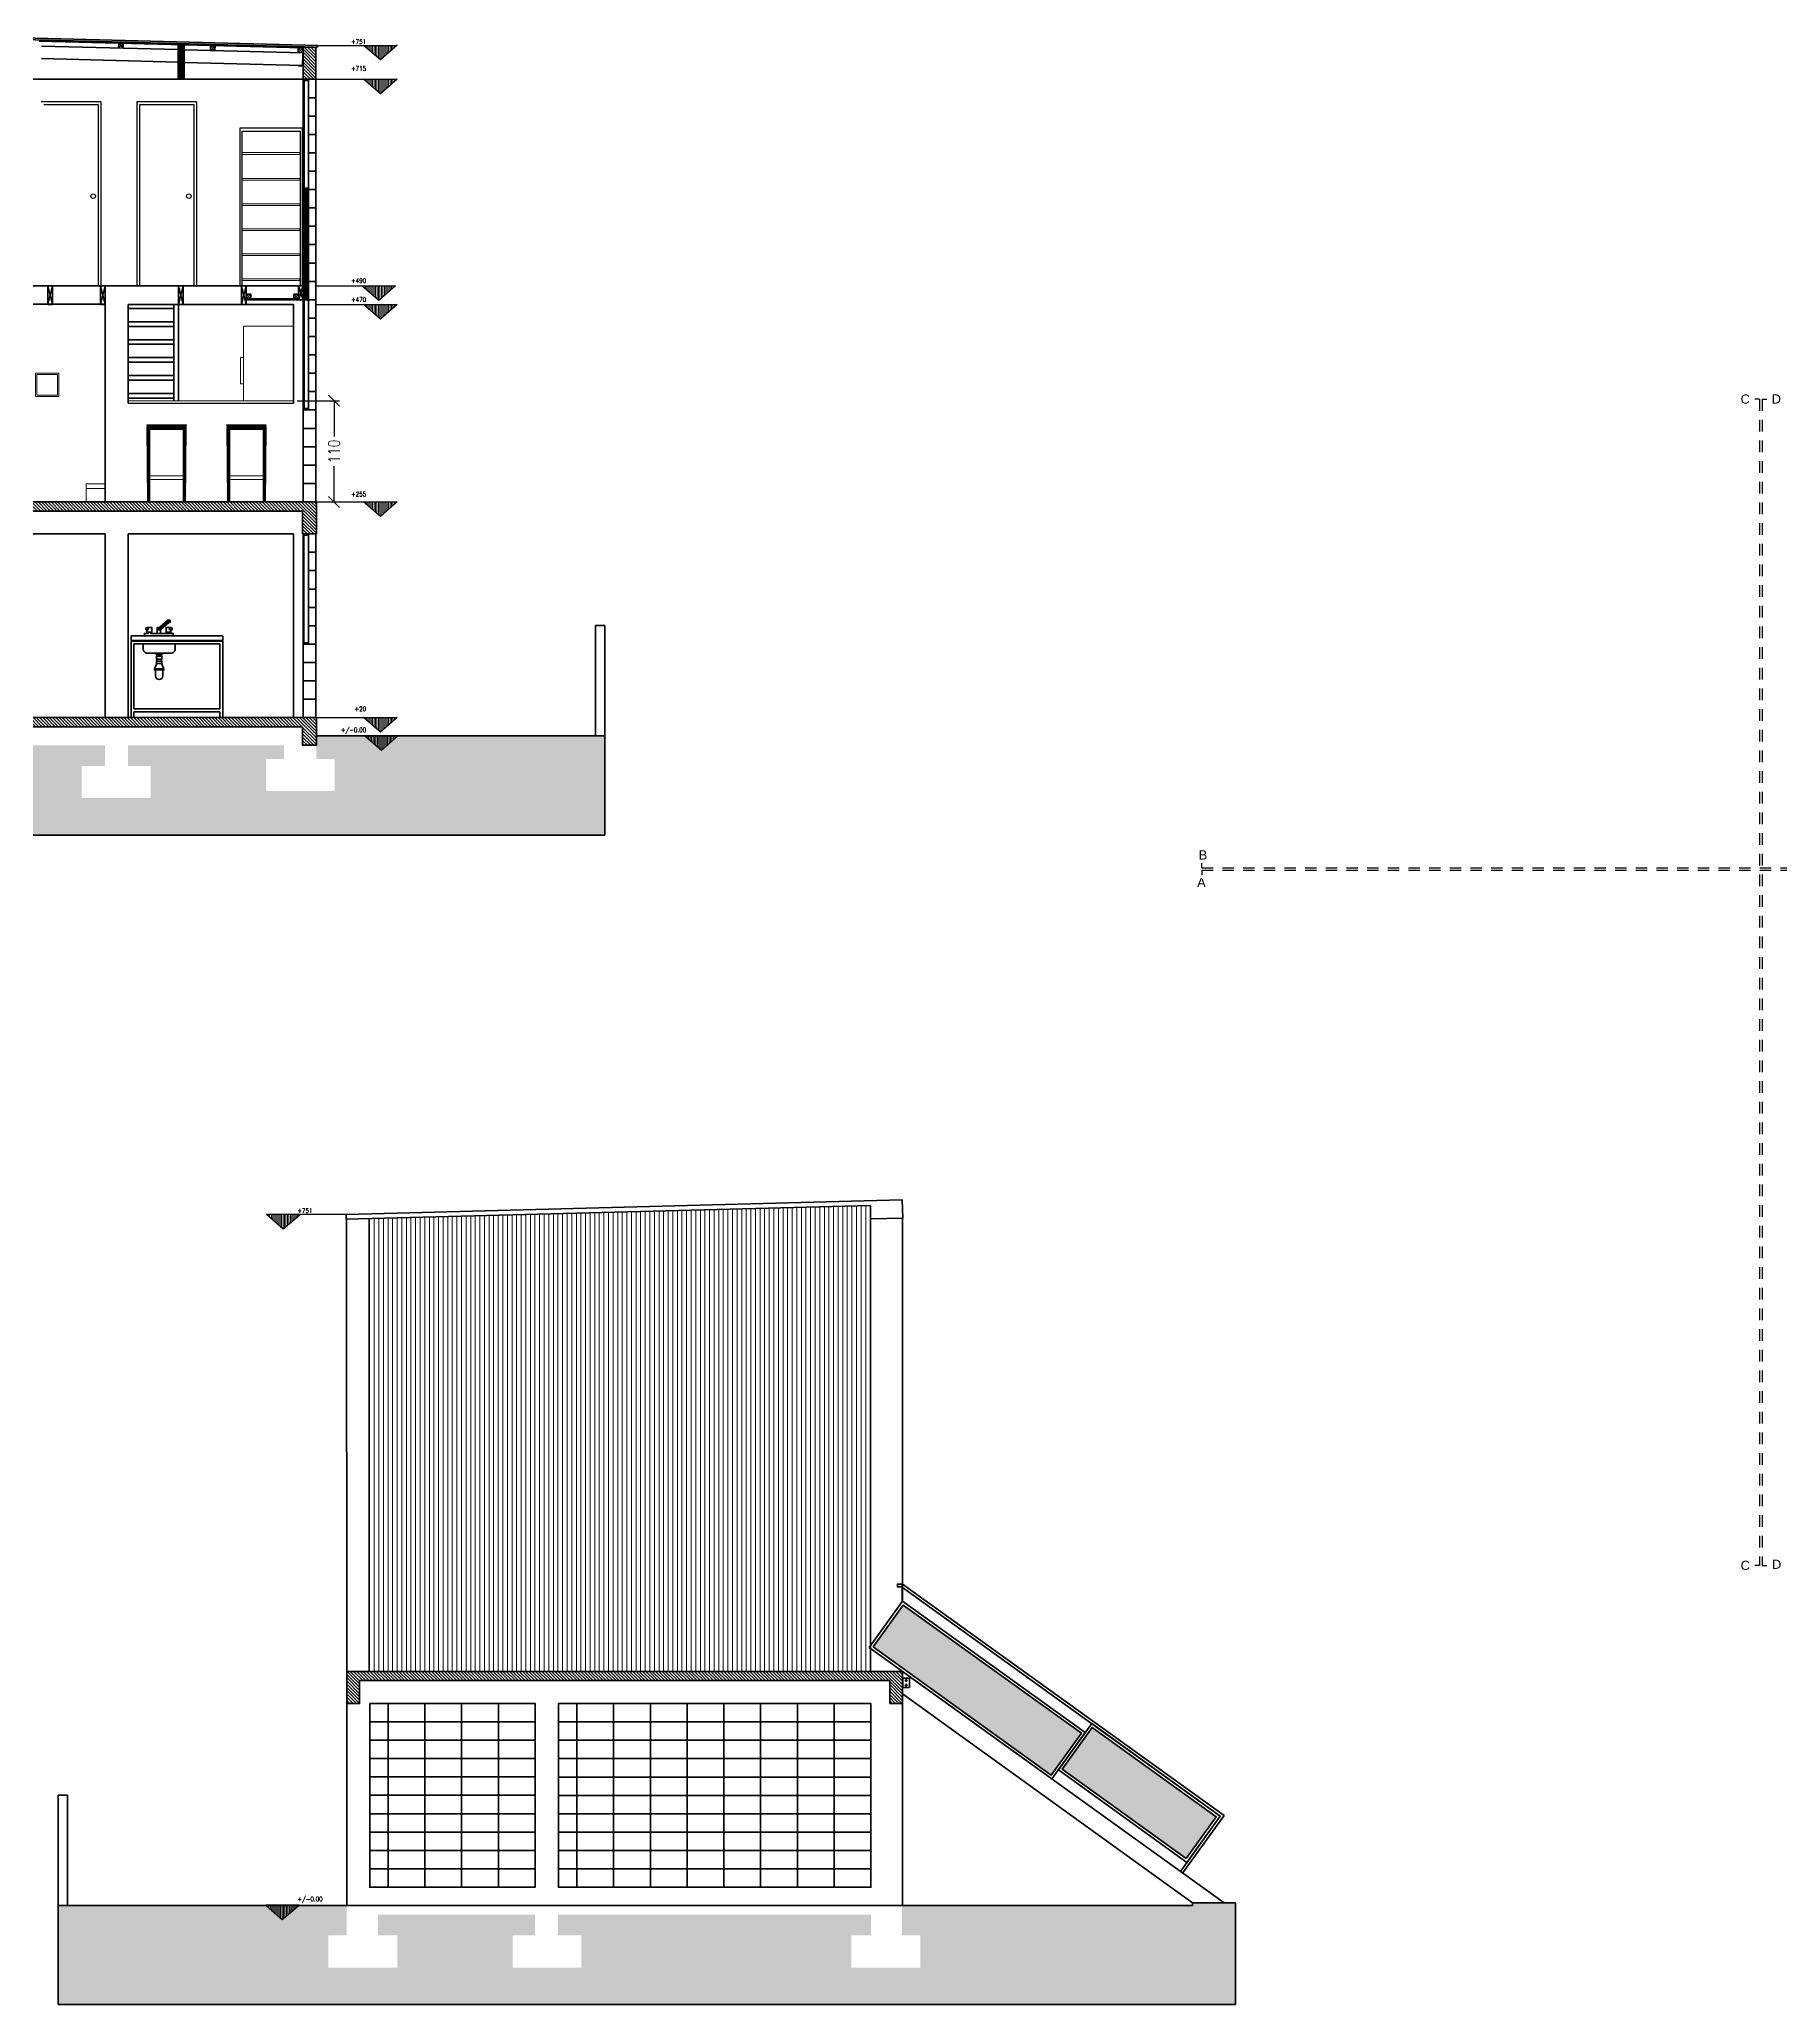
# Model space of a CAD drawing. Header units: metres. Extents: x -63 to 10476, y -9 to 13.
# Drawn here: x -15.01 to 3.94, y -8.91 to 12.48 of the extents above; entities that cross this region are included whole.
import ezdxf

# ---------------------------------------------------------------- set-up
doc = ezdxf.new("R2010")
doc.units = ezdxf.units.M
doc.header["$LTSCALE"] = 5
doc.header["$MEASUREMENT"] = 0
doc.linetypes.add('HIDDEN', pattern=[0.375, 0.25, -0.125])
doc.layers.get('0').update_dxf_attribs({"color": 253})
for name, color, linetype, lineweight in [('A-ANNO-NOTE', 7, 'Continuous', 35), ('A-DOOR-FULL', 181, 'Continuous', 25), ('A-ELEV-MBE1', 7, 'Continuous', 35), ('A-ELEV-PATT', 255, 'Continuous', 18), ('A-FURN', 253, 'Continuous', 18), ('A-SECT-MCUT', 7, 'Continuous', 35), ('A-SECT-PATT', 8, 'Continuous', 18)]:
    doc.layers.add(name, color=color, linetype=linetype, lineweight=lineweight)
for name, color, linetype in [('IKE120036-t1', 253, 'Continuous'), ('quote', 3, 'Continuous'), ('sezioni', 1, 'Continuous')]:
    doc.layers.add(name, color=color, linetype=linetype)
doc.styles.add('E-ROMANS', font='romans.shx', dxfattribs={"width": 0.8})
doc.styles.get("Standard").update_dxf_attribs({"font": 'arial.ttf'})
doc.dimstyles.new('E-0100_TICK_12', dxfattribs={"dimscale": 0.001, "dimtxt": 125, "dimasz": 120, "dimexe": 60, "dimexo": 40, "dimgap": 30, "dimtad": 0, "dimzin": 0, "dimdsep": 46, "dimtxsty": 'E-ROMANS', "dimblk": 'OBLIQUE', "dimcen": 60, "dimclrd": 256, "dimclre": 256, "dimclrt": 256, "dimadec": 0, "dimazin": 0, "dimtfac": 1, "dimtmove": 1, "dimatfit": 3, "dimldrblk": 'OPEN90', "dimfxl": 1, "dimtfill": 1, "dimtolj": 1, "dimtzin": 0, "dimlwd": -1, "dimarcsym": 0})
pattern_1 = [(135, (0, -3e-15), (-0.007857724, -0.007857724), [])]
pattern_2 = [(135, (-32.031474, 1.858333), (-0.01767767, -0.01767767), [])]

# ---------------------------------------------------------------- blocks, each defined once
blk = doc.blocks.new('族几何图形组合_3698-Front')
at = {"layer": 'IKE120036-t1'}
for p, q in [((400, 2020), (-400, 2020)), ((-400, 2020), (-400, 0)), ((400, 0), (400, 2020)), ((-371, 1980), (371, 1980)), ((-371, 0), (-371, 1980)), ((371, 1980), (371, 0)), ((-400, 0), (-371, 0)), ((371, 0), (400, 0))]:
    blk.add_line(p, q, dxfattribs=at)
blk = doc.blocks.new('_Oblique')
at = {"color": 0, "linetype": 'ByBlock', "lineweight": -2}
blk.add_line((-0.5, -0.5), (0.5, 0.5), dxfattribs=at)
blk = doc.blocks.new('*D279')
at = {"layer": 'quote', "lineweight": -2, "transparency": 16777216}
for p, q in [((-12.209, 8.547), (-11.746, 8.547)), ((-12.209, 7.447), (-11.746, 7.447))]:
    blk.add_line(p, q, dxfattribs=at)
at = {"layer": 'quote', "transparency": 16777216}
for p, q in [((-11.806, 8.547), (-11.806, 8.149)), ((-11.806, 7.447), (-11.806, 7.846))]:
    blk.add_line(p, q, dxfattribs=at)
at = {"layer": 'quote', "transparency": 16777216, "xscale": 0.12, "yscale": 0.12, "zscale": 0.12}
for p, rotation in [((-11.806, 8.547), 90), ((-11.806, 7.447), 270)]:
    blk.add_blockref('_Oblique', p, dxfattribs=dict(at, rotation=rotation))
at = {"layer": 'quote', "transparency": 16777216, "insert": (-11.806, 7.997), "char_height": 0.125, "attachment_point": 5, "rotation": 90, "style": 'E-ROMANS', "bg_fill": 3, "box_fill_scale": 1.25, "bg_fill_color": 256, "bg_fill_true_color": 13158600, "bg_fill_transparency": 0}
blk.add_mtext('\\A1;110', dxfattribs=at)
blk = doc.blocks.new('_Open90')
at = {"color": 0, "linetype": 'ByBlock', "lineweight": -2}
for p, q in [((0, 0), (-1, 0)), ((-0.5, 0.5), (0, 0)), ((0, 0), (-0.5, -0.5))]:
    blk.add_line(p, q, dxfattribs=at)

msp = doc.modelspace()

# ---------------------------------------------------------------- hatches: boundary and pattern name
at = {"layer": 'A-ELEV-PATT'}
h = msp.add_hatch(dxfattribs=at)
h.set_pattern_fill('ANSI31', color=256, scale=0.005, angle=225, style=0)
h.set_pattern_definition([(270, (191.813032, -119.407307), (0.015875, -4e-17), [])])
h.paths.add_polyline_path([(-11.119, 12.416), (-11.303, 12.258), (-11.487, 12.416)])
h = msp.add_hatch(dxfattribs=at)
h.set_pattern_fill('ANSI31', color=256, scale=0.005, angle=225, style=0)
h.set_pattern_definition([(270, (191.813032, -119.77562), (0.015875, -4e-17), [])])
h.paths.add_polyline_path([(-11.119, 12.048), (-11.303, 11.889), (-11.487, 12.048)])
h = msp.add_hatch(dxfattribs=at)
h.set_pattern_fill('ANSI31', color=256, scale=0.005, angle=225, style=0)
h.set_pattern_definition([(270, (191.830124, -122.02636), (0.015875, -4e-17), [])])
h.paths.add_polyline_path([(-11.136, 9.797), (-11.32, 9.639), (-11.504, 9.797)])
h = msp.add_hatch(dxfattribs=at)
h.set_pattern_fill('ANSI31', color=256, scale=0.005, angle=225, style=0)
h.set_pattern_definition([(270, (191.813032, -122.22933), (0.015875, -4e-17), [])])
h.paths.add_polyline_path([(-11.119, 9.594), (-11.303, 9.436), (-11.487, 9.594)])
h = msp.add_hatch(dxfattribs=at)
h.set_pattern_fill('ANSI31', color=256, scale=0.005, angle=225, style=0)
h.set_pattern_definition([(270, (191.813032, -124.376377), (0.015875, -4e-17), [])])
h.paths.add_polyline_path([(-11.119, 7.447), (-11.303, 7.289), (-11.487, 7.447)])
h = msp.add_hatch(dxfattribs=at)
h.set_pattern_fill('ANSI31', color=256, scale=0.005, angle=225, style=0)
h.set_pattern_definition([(270, (191.813032, -126.725192), (0.015875, -4e-17), [])])
h.paths.add_polyline_path([(-11.119, 5.098), (-11.303, 4.94), (-11.487, 5.098)])
h = msp.add_hatch(dxfattribs=at)
h.set_pattern_fill('ANSI31', color=256, scale=0.005, angle=225, style=0)
h.set_pattern_definition([(270, (191.80208, -126.925708), (0.015875, -4e-17), [])])
h.paths.add_polyline_path([(-11.108, 4.898), (-11.292, 4.739), (-11.476, 4.898)])
h = msp.add_hatch(dxfattribs=at)
h.set_pattern_fill('ANSI31', color=256, scale=0.005, angle=225, style=0)
h.set_pattern_definition([(270, (192.124461, -132.133747), (0.015875, -4e-17), [])])
h.paths.add_polyline_path([(-12.543, -0.31), (-12.359, -0.469), (-12.175, -0.31)])
h = msp.add_hatch(dxfattribs=at)
h.set_pattern_fill('ANSI31', color=256, scale=0.005, angle=225, style=0)
h.set_pattern_definition([(270, (192.11351, -139.652148), (0.015875, -4e-17), [])])
h.paths.add_polyline_path([(-12.554, -7.829), (-12.37, -7.987), (-12.186, -7.829)])
at = {"layer": 'A-FURN', "true_color": 0x636466}
h = msp.add_hatch(dxfattribs=at)
h.set_pattern_fill('ANSI31', color=251, scale=0.0035, angle=90)
h.set_pattern_definition(pattern_1)
h.paths.add_polyline_path([(-12.083, 8.462), (-12.133, 8.462), (-12.133, 8.447), (-12.083, 8.447)])
h.paths.add_polyline_path([(-12.083, 9.662), (-12.133, 9.662), (-12.133, 9.647), (-12.083, 9.647)])
h = msp.add_hatch(dxfattribs=at)
h.set_pattern_fill('ANSI31', color=251, scale=0.0035, angle=90)
h.set_pattern_definition(pattern_1)
h.paths.add_polyline_path([(-13.417, 8.264), (-13.418, 8.264), (-13.418, 8.281), (-13.414, 8.281), (-13.414, 8.287), (-13.846, 8.287), (-13.846, 8.281), (-13.841, 8.281), (-13.841, 8.264), (-13.843, 8.264), (-13.838, 7.447), (-13.838, 7.447), (-13.812, 7.447), (-13.811, 8.233), (-13.449, 8.234), (-13.448, 7.447), (-13.445, 7.447), (-13.422, 7.447)])
h.paths.add_polyline_path([(-12.548, 8.281), (-12.544, 8.281), (-12.544, 8.287), (-12.976, 8.287), (-12.976, 8.281), (-12.971, 8.281), (-12.971, 8.264), (-12.973, 8.264), (-12.968, 7.447), (-12.968, 7.447), (-12.942, 7.447), (-12.94, 8.233), (-12.579, 8.234), (-12.577, 7.447), (-12.575, 7.447), (-12.552, 7.447), (-12.546, 8.264), (-12.548, 8.264)])
at = {"layer": 'A-SECT-PATT'}
h = msp.add_hatch(dxfattribs=at)
h.set_pattern_fill('ANSI31', color=256, scale=0.09, angle=90, style=0)
h.set_pattern_definition([(45, (-105.190088, 51.994994), (-0.0079549513, 0.0079549513), [])])
h.paths.add_polyline_path([(-13.44, 12.048), (-13.5, 12.048), (-13.499, 12.423), (-13.439, 12.422)])
h = msp.add_hatch(dxfattribs=at)
h.set_pattern_fill('ANSI31', color=256, scale=0.2, angle=90, style=0)
h.set_pattern_definition(pattern_2)
h.paths.add_polyline_path([(-12.004, 12.398), (-12.004, 12.048), (-12.108, 12.048), (-12.133, 12.048), (-12.133, 12.048), (-12.144, 12.048), (-12.144, 12.398)])
h = msp.add_hatch(dxfattribs=at)
h.set_pattern_fill('ANSI31', color=256, scale=0.0035, angle=90, style=0)
h.set_pattern_definition(pattern_1)
h.paths.add_polyline_path([(-12.133, 10.847), (-12.083, 10.847), (-12.083, 9.662), (-12.133, 9.662)])
h = msp.add_hatch(dxfattribs=at)
h.set_pattern_fill('ANSI31', color=256, scale=0.2, angle=90, style=0)
h.set_pattern_definition(pattern_2)
h.paths.add_polyline_path([(-11.999, 7.447), (-11.999, 7.098), (-12.149, 7.098), (-12.149, 7.347), (-17.899, 7.347), (-17.899, 7.098), (-18.049, 7.098), (-18.049, 7.447)])
h = msp.add_hatch(dxfattribs=at)
h.set_pattern_fill('DOTS', color=256, angle=90, style=0)
h.set_pattern_definition([(360, (-27.229185, -8.525035), (0.03125, 0.0625), [0, -0.0625])])
h.paths.add_polyline_path([(-21.674, 4.927), (-21.206, 4.927), (-21.206, 4.898), (-18.049, 4.898), (-18.049, 4.798), (-18.049, 4.648), (-18.248, 4.648), (-18.248, 4.298), (-17.498, 4.298), (-17.498, 4.648), (-17.697, 4.648), (-17.697, 4.798), (-14.299, 4.798), (-14.299, 4.573), (-14.344, 4.573), (-14.554, 4.573), (-14.554, 4.223), (-13.804, 4.223), (-13.804, 4.573), (-14.003, 4.573), (-14.049, 4.573), (-14.049, 4.798), (-12.35, 4.798), (-12.35, 4.648), (-12.549, 4.648), (-12.549, 4.298), (-11.799, 4.298), (-11.799, 4.648), (-11.999, 4.648), (-11.999, 4.798), (-11.999, 4.898), (-8.859, 4.898), (-8.859, 3.819), (-21.674, 3.819)])
h.paths.add_polyline_path([(-17.869, 3.851), (-18.087, 3.851), (-18.087, 3.736), (-17.869, 3.736)], flags=9)
h.paths.add_polyline_path([(-14.103, 3.841), (-14.314, 3.841), (-14.314, 3.726), (-14.103, 3.726)], flags=9)
h.paths.add_polyline_path([(-11.986, 3.842), (-12.205, 3.842), (-12.205, 3.727), (-11.986, 3.727)], flags=9)
h = msp.add_hatch(dxfattribs=at)
h.set_pattern_fill('ANSI31', color=256, scale=0.2, angle=90, style=0)
h.set_pattern_definition([(135, (-32.031474, 1.858333), (-0.01767767, -0.01767767), [])])
h.paths.add_polyline_path([(-11.999, 5.098), (-11.999, 4.798), (-12.149, 4.798), (-12.149, 4.998), (-17.899, 4.998), (-17.899, 4.798), (-18.049, 4.798), (-18.049, 5.098)])
h = msp.add_hatch(dxfattribs=at)
h.set_pattern_fill('ANSI31', color=256, scale=0.4, angle=135, style=0)
h.set_pattern_definition([(90, (-92.768977, 64.07516), (-0.05, 6e-17), [])])
h.paths.add_polyline_path([(-5.968, -0.212), (-11.424, -0.354), (-11.424, -5.285), (-9.385, -5.285), (-8.585, -5.285), (-5.968, -5.285), (-5.968, -5.033), (-5.98, -5.024), (-5.968, -5.007)])
h = msp.add_hatch(dxfattribs=at)
h.set_pattern_fill('DOTS', color=256, scale=0.4, angle=362.9169, style=0)
h.set_pattern_definition([(2.91694, (-19.610364, 13.9385), (0.011211598, 0.025603712), [0, -0.025])])
h.paths.add_polyline_path([(-3.879, -6.35), (-2.529, -7.322), (-2.202, -6.868), (-3.552, -5.896)])
h.paths.add_polyline_path([(-5.938, -5.017), (-3.999, -6.414), (-3.671, -5.959), (-5.611, -4.563)])
h = msp.add_hatch(dxfattribs=at)
h.set_pattern_fill('ANSI31', color=256, scale=0.2, angle=90, style=0)
h.set_pattern_definition([(135, (-19.610364, 13.9385), (-0.01767767, -0.01767767), [])])
h.paths.add_polyline_path([(-11.528, -5.285), (-11.528, -5.285), (-11.668, -5.285), (-11.668, -5.635), (-11.528, -5.635), (-11.528, -5.385), (-5.758, -5.385), (-5.758, -5.634), (-5.618, -5.634), (-5.618, -5.285), (-5.758, -5.285)])
h = msp.add_hatch(dxfattribs=at)
h.set_pattern_fill('DOTS', color=256, angle=90, style=0)
h.set_pattern_definition([(360, (-14.808074, 3.55513), (0.03125, 0.0625), [0, -0.0625])])
h.paths.add_polyline_path([(-6.174, -8.159), (-5.963, -8.159), (-5.963, -7.934), (-9.368, -7.934), (-9.368, -8.159), (-9.322, -8.159), (-9.113, -8.159), (-9.113, -8.509), (-9.863, -8.509), (-9.863, -8.159), (-9.664, -8.159), (-9.618, -8.159), (-9.618, -7.934), (-11.327, -7.934), (-11.327, -8.084), (-11.327, -8.159), (-11.117, -8.159), (-11.117, -8.509), (-11.867, -8.509), (-11.867, -8.159), (-11.668, -8.159), (-11.668, -8.009), (-11.668, -7.834), (-14.808, -7.834), (-14.808, -8.913), (-1.993, -8.913), (-1.993, -7.805), (-2.46, -7.805), (-2.46, -7.834), (-5.623, -7.834), (-5.623, -8.084), (-5.623, -8.159), (-5.424, -8.159), (-5.424, -8.509), (-6.174, -8.509)])

# ---------------------------------------------------------------- linework, layer by layer
msp.add_line((-14.049, 8.522), (-12.249, 8.522))
at = {"color": 251, "true_color": 0x636466}
for p, q in [((-13.812, 7.447), (-13.838, 7.447)), ((-13.422, 7.447), (-13.448, 7.447)), ((-12.942, 7.447), (-12.968, 7.447)), ((-12.552, 7.447), (-12.577, 7.447))]:
    msp.add_line(p, q, dxfattribs=at)
at = {"layer": 'A-ANNO-NOTE'}
for p, q in [((-13.499, 12.048), (-12.144, 12.049)), ((-12.149, 7.098), (-11.999, 7.098))]:
    msp.add_line(p, q, dxfattribs=at)
at = {"layer": 'A-ANNO-NOTE', "ltscale": 0.003}
for p, q in [((-13.549, 8.627), (-14.049, 8.627)), ((-14.049, 8.577), (-13.549, 8.577))]:
    msp.add_line(p, q, dxfattribs=at)
at = {"layer": 'A-ANNO-NOTE'}
msp.add_lwpolyline([(-14.049, 8.522), (-14.049, 9.597)], dxfattribs=at)
at = {"layer": 'A-DOOR-FULL'}
for p, q in [((-14.345, 11.801), (-14.995, 11.801)), ((-14.965, 11.771), (-14.375, 11.771)), ((-14.375, 11.771), (-14.374, 9.801)), ((-14.345, 11.801), (-14.345, 9.801)), ((-14.334, 11.771), (-14.334, 11.771)), ((-13.953, 11.801), (-13.953, 9.799)), ((-13.302, 11.801), (-13.952, 11.801)), ((-13.943, 11.771), (-13.943, 11.771)), ((-13.923, 11.771), (-13.923, 9.801)), ((-13.922, 11.771), (-13.332, 11.771)), ((-13.333, 11.771), (-13.332, 9.801)), ((-13.303, 11.801), (-13.303, 9.801))]:
    msp.add_line(p, q, dxfattribs=at)
for centre in [(-14.429, 10.775), (-13.387, 10.775)]:
    msp.add_circle(centre, 0.025, dxfattribs=at)
at = {"layer": 'A-ELEV-MBE1'}
for p, q in [((-11.987, 12.416), (-18.037, 12.574)), ((-11.987, 12.398), (-18.037, 12.556)), ((-13.502, 12.047), (-13.502, 12.421)), ((-13.438, 12.048), (-13.439, 12.422)), ((-11.987, 12.416), (-11.987, 12.398)), ((-13.502, 12.371), (-14.992, 12.409)), ((-13.502, 12.233), (-14.991, 12.272)), ((-12.148, 12.334), (-13.436, 12.368)), ((-12.149, 12.198), (-13.435, 12.231)), ((-12.195, 12.197), (-12.195, 12.194)), ((-12.146, 12.247), (-12.149, 12.247)), ((-12.149, 12.247), (-12.149, 12.198)), ((-12.145, 12.244), (-12.148, 12.244)), ((-12.145, 12.398), (-12.146, 12.247)), ((-12.145, 12.398), (-12.144, 12.398)), ((-17.699, 12.048), (-14.299, 12.048)), ((-14.299, 12.048), (-13.499, 12.048)), ((-12.144, 11.847), (-12.144, 12.048)), ((-12.084, 12.033), (-12.134, 12.033)), ((-12.133, 8.447), (-12.133, 12.048)), ((-12.083, 12.048), (-12.133, 12.048)), ((-12.083, 10.847), (-12.083, 12.048)), ((-12.003, 11.847), (-12.003, 12.048)), ((-12.144, 11.847), (-12.144, 11.247)), ((-12.003, 11.847), (-12.083, 11.847)), ((-12.003, 11.647), (-12.003, 11.847)), ((-12.133, 11.647), (-12.144, 11.647)), ((-12.003, 11.647), (-12.083, 11.647)), ((-12.049, 11.647), (-12.003, 11.647)), ((-12.003, 11.447), (-12.003, 11.647)), ((-12.083, 11.447), (-12.003, 11.447)), ((-12.049, 11.447), (-12.004, 11.447)), ((-12.004, 11.447), (-12.044, 11.447)), ((-12.004, 8.447), (-12.004, 11.447)), ((-12.144, 11.247), (-12.144, 11.047)), ((-12.144, 11.247), (-12.133, 11.247)), ((-12.004, 11.247), (-12.083, 11.247)), ((-12.083, 11.247), (-12.004, 11.247)), ((-12.144, 11.047), (-12.144, 10.847)), ((-12.144, 11.047), (-12.133, 11.047)), ((-12.133, 11.047), (-12.144, 11.047)), ((-12.004, 11.047), (-12.083, 11.047)), ((-12.083, 11.047), (-12.004, 11.047)), ((-12.144, 10.847), (-12.144, 9.447)), ((-12.133, 10.847), (-12.144, 10.847)), ((-12.084, 10.862), (-12.133, 10.862)), ((-12.083, 10.847), (-12.133, 10.847)), ((-12.083, 8.447), (-12.083, 10.847)), ((-12.004, 10.847), (-12.083, 10.847)), ((-12.133, 10.647), (-12.144, 10.647)), ((-12.004, 10.647), (-12.083, 10.647)), ((-12.133, 10.447), (-12.144, 10.447)), ((-12.083, 10.447), (-12.004, 10.447)), ((-12.133, 10.247), (-12.144, 10.247)), ((-12.083, 10.247), (-12.004, 10.247)), ((-12.133, 10.047), (-12.144, 10.047)), ((-12.133, 9.847), (-12.144, 9.847)), ((-12.083, 10.047), (-12.004, 10.047)), ((-12.004, 10.047), (-12.083, 10.047)), ((-12.083, 9.847), (-12.004, 9.847)), ((-17.699, 9.799), (-14.299, 9.799)), ((-13.949, 9.799), (-14.898, 9.799)), ((-14.299, 9.777), (-14.299, 7.448)), ((-13.949, 9.799), (-13.549, 9.799)), ((-13.549, 9.797), (-12.144, 9.797)), ((-13.549, 9.797), (-13.499, 9.797)), ((-13.499, 9.777), (-13.499, 8.547)), ((-12.194, 9.657), (-12.764, 9.657)), ((-12.194, 9.647), (-12.764, 9.647)), ((-12.144, 9.817), (-12.144, 9.797)), ((-12.133, 9.647), (-12.144, 9.647)), ((-12.083, 9.662), (-12.133, 9.662)), ((-12.083, 9.647), (-12.133, 9.647)), ((-12.004, 9.647), (-12.083, 9.647)), ((-18.044, 9.597), (-14.299, 9.598)), ((-14.049, 9.597), (-12.249, 9.597)), ((-14.049, 9.552), (-13.549, 9.552)), ((-13.549, 9.597), (-13.549, 8.547)), ((-12.249, 8.522), (-12.249, 9.597)), ((-12.144, 9.447), (-12.144, 9.247)), ((-12.133, 9.447), (-12.144, 9.447)), ((-12.083, 9.447), (-12.004, 9.447)), ((-12.004, 9.447), (-12.049, 9.447)), ((-13.549, 9.407), (-14.049, 9.407)), ((-14.049, 9.357), (-13.549, 9.357)), ((-13.549, 9.212), (-14.049, 9.212)), ((-12.144, 9.247), (-12.144, 9.047)), ((-12.133, 9.247), (-12.144, 9.247)), ((-12.004, 9.247), (-12.083, 9.247)), ((-12.049, 9.247), (-12.004, 9.247)), ((-14.049, 9.162), (-13.549, 9.162)), ((-13.549, 9.017), (-14.049, 9.017)), ((-12.144, 9.047), (-12.144, 8.847)), ((-12.133, 9.047), (-12.144, 9.047)), ((-12.083, 9.047), (-12.004, 9.047)), ((-14.049, 8.967), (-13.549, 8.967)), ((-13.549, 8.822), (-14.049, 8.822)), ((-12.144, 8.847), (-12.144, 8.447)), ((-12.133, 8.847), (-12.144, 8.847)), ((-12.004, 8.847), (-12.083, 8.847)), ((-14.049, 8.772), (-13.549, 8.772)), ((-12.133, 8.647), (-12.144, 8.647)), ((-12.083, 8.647), (-12.004, 8.647)), ((-12.004, 8.647), (-12.083, 8.647)), ((-12.144, 8.447), (-12.004, 8.447)), ((-12.144, 8.447), (-12.004, 8.447)), ((-12.083, 8.462), (-12.133, 8.462)), ((-12.083, 8.447), (-12.133, 8.447)), ((-12.004, 8.447), (-12.054, 8.447)), ((-12.249, 7.098), (-12.249, 5.098)), ((-12.144, 6.098), (-12.144, 7.098)), ((-12.134, 5.898), (-12.134, 7.098)), ((-12.084, 7.098), (-12.134, 7.098)), ((-12.084, 7.083), (-12.134, 7.083)), ((-12.084, 5.898), (-12.084, 7.098)), ((-12.004, 5.898), (-12.004, 7.099)), ((-12.004, 6.898), (-12.084, 6.898)), ((-12.004, 6.998), (-12.004, 6.898)), ((-12.004, 6.698), (-12.084, 6.698)), ((-12.084, 6.698), (-12.004, 6.698)), ((-12.004, 6.498), (-12.084, 6.498)), ((-12.084, 6.498), (-12.004, 6.498)), ((-12.004, 6.298), (-12.084, 6.298)), ((-12.084, 6.298), (-12.004, 6.298)), ((-13.83, 6.015), (-13.83, 6.028)), ((-13.804, 6.028), (-13.804, 6.015)), ((-13.733, 6.015), (-13.733, 6.08)), ((-13.733, 6.08), (-13.705, 6.08)), ((-13.72, 6.067), (-13.615, 6.158)), ((-13.615, 6.145), (-13.72, 6.054)), ((-13.72, 6.054), (-13.72, 6.067)), ((-13.694, 6.054), (-13.72, 6.054)), ((-13.604, 6.132), (-13.694, 6.054)), ((-13.694, 6.054), (-13.694, 6.015)), ((-13.622, 6.028), (-13.622, 6.015)), ((-13.615, 6.158), (-13.589, 6.158)), ((-13.615, 6.145), (-13.615, 6.158)), ((-13.589, 6.145), (-13.615, 6.145)), ((-13.615, 6.132), (-13.615, 6.145)), ((-13.589, 6.132), (-13.615, 6.132)), ((-13.596, 6.015), (-13.596, 6.028)), ((-13.589, 6.158), (-13.589, 6.145)), ((-13.589, 6.145), (-13.589, 6.132)), ((-12.134, 6.098), (-12.144, 6.098)), ((-12.144, 6.098), (-12.144, 5.898)), ((-12.004, 6.098), (-12.084, 6.098)), ((-12.084, 6.098), (-12.004, 6.098)), ((-8.959, 4.998), (-8.959, 6.1)), ((-8.959, 6.1), (-8.859, 6.1)), ((-8.959, 4.898), (-8.959, 6.1)), ((-8.959, 6.1), (-8.859, 6.1)), ((-8.859, 6.1), (-8.859, 4.998)), ((-8.859, 6.1), (-8.859, 4.898)), ((-13.018, 5.989), (-14.016, 5.989)), ((-14.016, 5.939), (-14.016, 5.989)), ((-13.018, 5.939), (-14.016, 5.939)), ((-14.016, 5.931), (-13.517, 5.931)), ((-14.016, 5.162), (-14.016, 5.931)), ((-13.986, 5.901), (-13.517, 5.901)), ((-13.986, 5.192), (-13.986, 5.901)), ((-13.735, 5.766), (-13.735, 5.786)), ((-13.685, 5.766), (-13.685, 5.786)), ((-13.018, 5.931), (-13.517, 5.931)), ((-13.048, 5.901), (-13.517, 5.901)), ((-13.048, 5.192), (-13.048, 5.901)), ((-13.018, 5.939), (-13.018, 5.989)), ((-13.018, 5.162), (-13.018, 5.931)), ((-12.144, 5.898), (-12.004, 5.898)), ((-12.084, 5.913), (-12.134, 5.913)), ((-12.084, 5.898), (-12.134, 5.898)), ((-13.751, 5.618), (-13.751, 5.553)), ((-13.735, 5.713), (-13.735, 5.736)), ((-13.735, 5.686), (-13.735, 5.688)), ((-13.685, 5.686), (-13.735, 5.686)), ((-13.685, 5.713), (-13.685, 5.736)), ((-13.685, 5.686), (-13.685, 5.688)), ((-13.669, 5.618), (-13.669, 5.553)), ((-14.016, 5.162), (-14.016, 5.098)), ((-13.048, 5.192), (-13.986, 5.192)), ((-13.986, 5.162), (-13.986, 5.098)), ((-13.517, 5.162), (-13.986, 5.162)), ((-13.048, 5.162), (-13.986, 5.162)), ((-13.517, 5.192), (-13.048, 5.192)), ((-13.517, 5.162), (-13.048, 5.162)), ((-13.048, 5.162), (-13.048, 5.098)), ((-13.018, 5.162), (-13.018, 5.098)), ((-11.999, 4.898), (-8.859, 4.898)), ((-8.859, 4.898), (-8.859, 3.819)), ((-21.674, 3.819), (-8.859, 3.819)), ((-11.675, -0.361), (-5.968, -0.212)), ((-5.968, -0.212), (-5.968, -0.359)), ((-5.616, -0.351), (-5.621, -0.153)), ((-11.675, -0.31), (-11.675, -0.361)), ((-11.671, -0.509), (-11.671, -0.36)), ((-11.424, -0.354), (-11.424, -5.285)), ((-5.616, -0.351), (-5.968, -0.359)), ((-5.623, -4.528), (-5.623, -4.335)), ((-5.618, -4.335), (-5.623, -4.335)), ((-5.618, -4.335), (-2.118, -6.854)), ((-5.618, -4.521), (-5.618, -4.335)), ((-5.618, -4.372), (-2.16, -6.861)), ((-5.618, -5.285), (-2.118, -7.805)), ((-5.618, -5.531), (-5.618, -5.285)), ((-5.543, -5.359), (-5.618, -5.359)), ((-5.543, -5.459), (-5.618, -5.459)), ((-5.618, -5.531), (-2.46, -7.805)), ((-5.613, -5.359), (-5.613, -5.459)), ((-5.563, -5.384), (-5.593, -5.384)), ((-5.563, -5.434), (-5.593, -5.434)), ((-5.578, -5.399), (-5.578, -5.369)), ((-5.578, -5.419), (-5.578, -5.449)), ((-5.543, -5.359), (-5.543, -5.459)), ((-11.668, -5.635), (-11.668, -7.834)), ((-11.583, -5.635), (-11.533, -5.635)), ((-5.618, -5.634), (-5.618, -7.834)), ((-14.808, -6.632), (-14.808, -7.734)), ((-14.808, -6.632), (-14.808, -7.834)), ((-14.708, -6.632), (-14.808, -6.632)), ((-14.708, -6.632), (-14.808, -6.632)), ((-14.708, -7.734), (-14.708, -6.632)), ((-14.708, -7.834), (-14.708, -6.632)), ((-2.16, -6.861), (-2.593, -7.463)), ((-2.118, -6.854), (-2.569, -7.48)), ((-11.425, -7.634), (-9.618, -7.634)), ((-9.368, -7.634), (-5.963, -7.635)), ((-11.668, -7.834), (-14.808, -7.834)), ((-14.808, -7.834), (-14.808, -8.913)), ((-2.46, -7.834), (-5.618, -7.834)), ((-2.46, -7.805), (-1.993, -7.805)), ((-2.46, -7.805), (-2.46, -7.834)), ((-1.993, -7.805), (-1.993, -8.913)), ((-1.993, -7.805), (-1.993, -8.913)), ((-1.993, -8.913), (-14.808, -8.913))]:
    msp.add_line(p, q, dxfattribs=at)
at = {"layer": 'A-ELEV-MBE1', "extrusion": (-4.44089e-16, 5.03198e-31, -1)}
for p, q in [((-8.585, -5.285), (-9.385, -5.285)), ((-8.61, -5.285), (-9.36, -5.285)), ((-8.61, -5.285), (-9.36, -5.285))]:
    msp.add_line(p, q, dxfattribs=at)
at = {"layer": 'A-ELEV-MBE1'}
for points in [[(-12.145, 12.244), (-12.145, 12.194), (-12.195, 12.194), (-12.195, 12.194)], [(-12.148, 12.244), (-12.148, 12.197), (-12.195, 12.197)], [(-12.133, 11.847), (-12.144, 11.847), (-12.144, 11.847), (-12.144, 11.847)], [(-12.144, 11.447), (-12.133, 11.447)], [(-14.299, 9.449), (-14.299, 7.447)], [(-17.699, 7.098), (-14.299, 7.098)], [(-14.299, 7.098), (-14.299, 5.098), (-14.049, 5.098), (-14.049, 7.098)], [(-14.049, 7.098), (-12.249, 7.098)], [(-12.134, 6.898), (-12.144, 6.898)], [(-12.134, 6.698), (-12.144, 6.698)], [(-12.134, 6.498), (-12.144, 6.498)], [(-12.134, 6.298), (-12.144, 6.298)], [(-13.804, 6.015), (-13.557, 6.015), (-13.557, 5.989), (-13.87, 5.989), (-13.87, 6.015), (-13.83, 6.015)], [(-13.844, 6.074), (-13.844, 6.08), (-13.791, 6.08), (-13.791, 6.028), (-13.844, 6.028), (-13.844, 6.054)], [(-13.583, 6.074), (-13.583, 6.08), (-13.635, 6.08), (-13.635, 6.028), (-13.583, 6.028), (-13.583, 6.054)], [(-13.886, 5.939), (-13.886, 5.931)], [(-13.742, 5.793), (-13.739, 5.786), (-13.71, 5.786)], [(-13.678, 5.793), (-13.681, 5.786), (-13.71, 5.786)], [(-13.535, 5.931), (-13.535, 5.939)], [(-13.735, 5.686), (-13.758, 5.635), (-13.758, 5.63), (-13.758, 5.63)], [(-13.685, 5.686), (-13.663, 5.635), (-13.663, 5.63), (-13.663, 5.63)], [(-11.675, -0.31), (-5.623, -0.153), (-5.623, -0.153), (-5.623, -0.153), (-5.623, -0.153), (-5.623, -0.153), (-5.623, -0.153)], [(-5.968, -5.285), (-5.968, -0.359)], [(-5.619, -0.351), (-5.618, -4.335)], [(-11.668, -5.285), (-11.668, -5.285), (-11.671, -0.509), (-11.671, -0.509)], [(-11.668, -7.834), (-5.618, -7.834)]]:
    msp.add_lwpolyline(points, dxfattribs=at)
for points in [[(-13.857, 6.054), (-13.857, 6.074), (-13.83, 6.074), (-13.83, 6.054)], [(-13.57, 6.054), (-13.57, 6.074), (-13.596, 6.074), (-13.596, 6.054)], [(-13.673, 5.798), (-13.748, 5.798), (-13.748, 5.793), (-13.673, 5.793)], [(-13.659, 5.63), (-13.761, 5.63), (-13.761, 5.618), (-13.659, 5.618)], [(-13.68, 5.766), (-13.741, 5.766), (-13.741, 5.736), (-13.68, 5.736)], [(-13.68, 5.713), (-13.741, 5.713), (-13.741, 5.688), (-13.68, 5.688)], [(-13.986, 5.162), (-13.517, 5.162), (-13.517, 5.162), (-13.986, 5.162)], [(-5.623, -4.365), (-5.623, -4.335), (-5.673, -4.335), (-5.673, -4.365)], [(-5.98, -5.024), (-5.618, -4.521), (-3.63, -5.952), (-3.992, -6.455)], [(-5.938, -5.017), (-5.611, -4.563), (-3.671, -5.959), (-3.999, -6.414)], [(-11.418, -5.634), (-11.218, -5.634), (-11.218, -5.834), (-11.418, -5.834)], [(-11.218, -5.634), (-10.818, -5.634), (-10.818, -5.834), (-11.218, -5.834)], [(-10.818, -5.634), (-10.418, -5.634), (-10.418, -5.834), (-10.818, -5.834)], [(-10.418, -5.634), (-10.018, -5.634), (-10.018, -5.834), (-10.418, -5.834)], [(-10.018, -5.634), (-9.618, -5.634), (-9.618, -5.834), (-10.018, -5.834)], [(-9.363, -5.635), (-9.163, -5.635), (-9.163, -5.835), (-9.363, -5.835)], [(-9.163, -5.635), (-8.763, -5.635), (-8.763, -5.835), (-9.163, -5.835)], [(-8.763, -5.635), (-8.363, -5.635), (-8.363, -5.835), (-8.763, -5.835)], [(-8.363, -5.635), (-7.963, -5.635), (-7.963, -5.835), (-8.363, -5.835)], [(-7.963, -5.635), (-7.563, -5.635), (-7.563, -5.835), (-7.963, -5.835)], [(-7.563, -5.635), (-7.163, -5.635), (-7.163, -5.835), (-7.563, -5.835)], [(-7.163, -5.635), (-6.763, -5.635), (-6.763, -5.835), (-7.163, -5.835)], [(-6.763, -5.635), (-6.363, -5.635), (-6.363, -5.835), (-6.763, -5.835)], [(-6.363, -5.635), (-5.963, -5.635), (-5.963, -5.835), (-6.363, -5.835)], [(-11.418, -5.834), (-11.218, -5.834), (-11.218, -6.034), (-11.418, -6.034)], [(-11.218, -5.834), (-10.818, -5.834), (-10.818, -6.034), (-11.218, -6.034)], [(-10.818, -5.834), (-10.418, -5.834), (-10.418, -6.034), (-10.818, -6.034)], [(-10.418, -5.834), (-10.018, -5.834), (-10.018, -6.034), (-10.418, -6.034)], [(-10.018, -5.834), (-9.618, -5.834), (-9.618, -6.034), (-10.018, -6.034)], [(-9.363, -5.835), (-9.163, -5.835), (-9.163, -6.035), (-9.363, -6.035)], [(-9.163, -5.835), (-8.763, -5.835), (-8.763, -6.035), (-9.163, -6.035)], [(-8.763, -5.835), (-8.363, -5.835), (-8.363, -6.035), (-8.763, -6.035)], [(-8.363, -5.835), (-7.963, -5.835), (-7.963, -6.035), (-8.363, -6.035)], [(-7.963, -5.835), (-7.563, -5.835), (-7.563, -6.035), (-7.963, -6.035)], [(-7.563, -5.835), (-7.163, -5.835), (-7.163, -6.035), (-7.563, -6.035)], [(-7.163, -5.835), (-6.763, -5.835), (-6.763, -6.035), (-7.163, -6.035)], [(-6.763, -5.835), (-6.363, -5.835), (-6.363, -6.035), (-6.763, -6.035)], [(-6.363, -5.835), (-5.963, -5.835), (-5.963, -6.035), (-6.363, -6.035)], [(-2.522, -7.364), (-3.921, -6.357), (-3.559, -5.854), (-2.16, -6.861)], [(-2.529, -7.322), (-3.879, -6.35), (-3.552, -5.896), (-2.202, -6.868)], [(-11.418, -6.034), (-11.218, -6.034), (-11.218, -6.234), (-11.418, -6.234)], [(-11.218, -6.034), (-10.818, -6.034), (-10.818, -6.234), (-11.218, -6.234)], [(-10.818, -6.034), (-10.418, -6.034), (-10.418, -6.234), (-10.818, -6.234)], [(-10.418, -6.034), (-10.018, -6.034), (-10.018, -6.234), (-10.418, -6.234)], [(-10.018, -6.034), (-9.618, -6.034), (-9.618, -6.234), (-10.018, -6.234)], [(-9.363, -6.035), (-9.163, -6.035), (-9.163, -6.235), (-9.363, -6.235)], [(-9.163, -6.035), (-8.763, -6.035), (-8.763, -6.235), (-9.163, -6.235)], [(-8.763, -6.035), (-8.363, -6.035), (-8.363, -6.235), (-8.763, -6.235)], [(-8.363, -6.035), (-7.963, -6.035), (-7.963, -6.235), (-8.363, -6.235)], [(-7.963, -6.035), (-7.563, -6.035), (-7.563, -6.235), (-7.963, -6.235)], [(-7.563, -6.035), (-7.163, -6.035), (-7.163, -6.235), (-7.563, -6.235)], [(-7.163, -6.035), (-6.763, -6.035), (-6.763, -6.235), (-7.163, -6.235)], [(-6.763, -6.035), (-6.363, -6.035), (-6.363, -6.235), (-6.763, -6.235)], [(-6.363, -6.035), (-5.963, -6.035), (-5.963, -6.235), (-6.363, -6.235)], [(-11.418, -6.234), (-11.218, -6.234), (-11.218, -6.434), (-11.418, -6.434)], [(-11.218, -6.234), (-10.818, -6.234), (-10.818, -6.434), (-11.218, -6.434)], [(-10.818, -6.234), (-10.418, -6.234), (-10.418, -6.434), (-10.818, -6.434)], [(-10.418, -6.234), (-10.018, -6.234), (-10.018, -6.434), (-10.418, -6.434)], [(-10.018, -6.234), (-9.618, -6.234), (-9.618, -6.434), (-10.018, -6.434)], [(-9.363, -6.235), (-9.163, -6.235), (-9.163, -6.435), (-9.363, -6.435)], [(-9.163, -6.235), (-8.763, -6.235), (-8.763, -6.435), (-9.163, -6.435)], [(-8.763, -6.235), (-8.363, -6.235), (-8.363, -6.435), (-8.763, -6.435)], [(-8.363, -6.235), (-7.963, -6.235), (-7.963, -6.435), (-8.363, -6.435)], [(-7.963, -6.235), (-7.563, -6.235), (-7.563, -6.435), (-7.963, -6.435)], [(-7.563, -6.235), (-7.163, -6.235), (-7.163, -6.435), (-7.563, -6.435)], [(-7.163, -6.235), (-6.763, -6.235), (-6.763, -6.435), (-7.163, -6.435)], [(-6.763, -6.235), (-6.363, -6.235), (-6.363, -6.435), (-6.763, -6.435)], [(-6.363, -6.235), (-5.963, -6.235), (-5.963, -6.435), (-6.363, -6.435)], [(-11.418, -6.434), (-11.218, -6.434), (-11.218, -6.634), (-11.418, -6.634)], [(-11.218, -6.434), (-10.818, -6.434), (-10.818, -6.634), (-11.218, -6.634)], [(-10.818, -6.434), (-10.418, -6.434), (-10.418, -6.634), (-10.818, -6.634)], [(-10.418, -6.434), (-10.018, -6.434), (-10.018, -6.634), (-10.418, -6.634)], [(-10.018, -6.434), (-9.618, -6.434), (-9.618, -6.634), (-10.018, -6.634)], [(-9.363, -6.435), (-9.163, -6.435), (-9.163, -6.635), (-9.363, -6.635)], [(-9.163, -6.435), (-8.763, -6.435), (-8.763, -6.635), (-9.163, -6.635)], [(-8.763, -6.435), (-8.363, -6.435), (-8.363, -6.635), (-8.763, -6.635)], [(-8.363, -6.435), (-7.963, -6.435), (-7.963, -6.635), (-8.363, -6.635)], [(-7.963, -6.435), (-7.563, -6.435), (-7.563, -6.635), (-7.963, -6.635)], [(-7.563, -6.435), (-7.163, -6.435), (-7.163, -6.635), (-7.563, -6.635)], [(-7.163, -6.435), (-6.763, -6.435), (-6.763, -6.635), (-7.163, -6.635)], [(-6.763, -6.435), (-6.363, -6.435), (-6.363, -6.635), (-6.763, -6.635)], [(-6.363, -6.435), (-5.963, -6.435), (-5.963, -6.635), (-6.363, -6.635)], [(-11.418, -6.634), (-11.218, -6.634), (-11.218, -6.834), (-11.418, -6.834)], [(-11.418, -6.834), (-11.218, -6.834), (-11.218, -7.034), (-11.418, -7.034)], [(-11.218, -6.634), (-10.818, -6.634), (-10.818, -6.834), (-11.218, -6.834)], [(-11.218, -6.834), (-10.818, -6.834), (-10.818, -7.034), (-11.218, -7.034)], [(-10.818, -6.634), (-10.418, -6.634), (-10.418, -6.834), (-10.818, -6.834)], [(-10.818, -6.834), (-10.418, -6.834), (-10.418, -7.034), (-10.818, -7.034)], [(-10.418, -6.634), (-10.018, -6.634), (-10.018, -6.834), (-10.418, -6.834)], [(-10.418, -6.834), (-10.018, -6.834), (-10.018, -7.034), (-10.418, -7.034)], [(-10.018, -6.634), (-9.618, -6.634), (-9.618, -6.834), (-10.018, -6.834)], [(-10.018, -6.834), (-9.618, -6.834), (-9.618, -7.034), (-10.018, -7.034)], [(-9.363, -6.635), (-9.163, -6.635), (-9.163, -6.835), (-9.363, -6.835)], [(-9.363, -6.835), (-9.163, -6.835), (-9.163, -7.035), (-9.363, -7.035)], [(-9.163, -6.635), (-8.763, -6.635), (-8.763, -6.835), (-9.163, -6.835)], [(-9.163, -6.835), (-8.763, -6.835), (-8.763, -7.035), (-9.163, -7.035)], [(-8.763, -6.635), (-8.363, -6.635), (-8.363, -6.835), (-8.763, -6.835)], [(-8.763, -6.835), (-8.363, -6.835), (-8.363, -7.035), (-8.763, -7.035)], [(-8.363, -6.635), (-7.963, -6.635), (-7.963, -6.835), (-8.363, -6.835)], [(-8.363, -6.835), (-7.963, -6.835), (-7.963, -7.035), (-8.363, -7.035)], [(-7.963, -6.635), (-7.563, -6.635), (-7.563, -6.835), (-7.963, -6.835)], [(-7.963, -6.835), (-7.563, -6.835), (-7.563, -7.035), (-7.963, -7.035)], [(-7.563, -6.635), (-7.163, -6.635), (-7.163, -6.835), (-7.563, -6.835)], [(-7.563, -6.835), (-7.163, -6.835), (-7.163, -7.035), (-7.563, -7.035)], [(-7.163, -6.635), (-6.763, -6.635), (-6.763, -6.835), (-7.163, -6.835)], [(-7.163, -6.835), (-6.763, -6.835), (-6.763, -7.035), (-7.163, -7.035)], [(-6.763, -6.635), (-6.363, -6.635), (-6.363, -6.835), (-6.763, -6.835)], [(-6.763, -6.835), (-6.363, -6.835), (-6.363, -7.035), (-6.763, -7.035)], [(-6.363, -6.635), (-5.963, -6.635), (-5.963, -6.835), (-6.363, -6.835)], [(-6.363, -6.835), (-5.963, -6.835), (-5.963, -7.035), (-6.363, -7.035)], [(-11.418, -7.034), (-11.218, -7.034), (-11.218, -7.234), (-11.418, -7.234)], [(-11.218, -7.034), (-10.818, -7.034), (-10.818, -7.234), (-11.218, -7.234)], [(-10.818, -7.034), (-10.418, -7.034), (-10.418, -7.234), (-10.818, -7.234)], [(-10.418, -7.034), (-10.018, -7.034), (-10.018, -7.234), (-10.418, -7.234)], [(-10.018, -7.034), (-9.618, -7.034), (-9.618, -7.234), (-10.018, -7.234)], [(-9.363, -7.035), (-9.163, -7.035), (-9.163, -7.235), (-9.363, -7.235)], [(-9.163, -7.035), (-8.763, -7.035), (-8.763, -7.235), (-9.163, -7.235)], [(-8.763, -7.035), (-8.363, -7.035), (-8.363, -7.235), (-8.763, -7.235)], [(-8.363, -7.035), (-7.963, -7.035), (-7.963, -7.235), (-8.363, -7.235)], [(-7.963, -7.035), (-7.563, -7.035), (-7.563, -7.235), (-7.963, -7.235)], [(-7.563, -7.035), (-7.163, -7.035), (-7.163, -7.235), (-7.563, -7.235)], [(-7.163, -7.035), (-6.763, -7.035), (-6.763, -7.235), (-7.163, -7.235)], [(-6.763, -7.035), (-6.363, -7.035), (-6.363, -7.235), (-6.763, -7.235)], [(-6.363, -7.035), (-5.963, -7.035), (-5.963, -7.235), (-6.363, -7.235)], [(-11.418, -7.234), (-11.218, -7.234), (-11.218, -7.434), (-11.418, -7.434)], [(-11.218, -7.234), (-10.818, -7.234), (-10.818, -7.434), (-11.218, -7.434)], [(-10.818, -7.234), (-10.418, -7.234), (-10.418, -7.434), (-10.818, -7.434)], [(-10.418, -7.234), (-10.018, -7.234), (-10.018, -7.434), (-10.418, -7.434)], [(-10.018, -7.234), (-9.618, -7.234), (-9.618, -7.434), (-10.018, -7.434)], [(-9.363, -7.235), (-9.163, -7.235), (-9.163, -7.435), (-9.363, -7.435)], [(-9.163, -7.235), (-8.763, -7.235), (-8.763, -7.435), (-9.163, -7.435)], [(-8.763, -7.235), (-8.363, -7.235), (-8.363, -7.435), (-8.763, -7.435)], [(-8.363, -7.235), (-7.963, -7.235), (-7.963, -7.435), (-8.363, -7.435)], [(-7.963, -7.235), (-7.563, -7.235), (-7.563, -7.435), (-7.963, -7.435)], [(-7.563, -7.235), (-7.163, -7.235), (-7.163, -7.435), (-7.563, -7.435)], [(-7.163, -7.235), (-6.763, -7.235), (-6.763, -7.435), (-7.163, -7.435)], [(-6.763, -7.235), (-6.363, -7.235), (-6.363, -7.435), (-6.763, -7.435)], [(-6.363, -7.235), (-5.963, -7.235), (-5.963, -7.435), (-6.363, -7.435)], [(-11.418, -7.434), (-11.218, -7.434), (-11.218, -7.634), (-11.418, -7.634)], [(-11.218, -7.434), (-10.818, -7.434), (-10.818, -7.634), (-11.218, -7.634)], [(-10.818, -7.434), (-10.418, -7.434), (-10.418, -7.634), (-10.818, -7.634)], [(-10.418, -7.434), (-10.018, -7.434), (-10.018, -7.634), (-10.418, -7.634)], [(-10.018, -7.434), (-9.618, -7.434), (-9.618, -7.634), (-10.018, -7.634)], [(-9.363, -7.435), (-9.163, -7.435), (-9.163, -7.635), (-9.363, -7.635)], [(-9.163, -7.435), (-8.763, -7.435), (-8.763, -7.635), (-9.163, -7.635)], [(-8.763, -7.435), (-8.363, -7.435), (-8.363, -7.635), (-8.763, -7.635)], [(-8.363, -7.435), (-7.963, -7.435), (-7.963, -7.635), (-8.363, -7.635)], [(-7.963, -7.435), (-7.563, -7.435), (-7.563, -7.635), (-7.963, -7.635)], [(-7.563, -7.435), (-7.163, -7.435), (-7.163, -7.635), (-7.563, -7.635)], [(-6.763, -7.435), (-6.363, -7.435), (-6.363, -7.635), (-6.763, -7.635)], [(-6.363, -7.435), (-5.963, -7.435), (-5.963, -7.635), (-6.363, -7.635)]]:
    msp.add_lwpolyline(points, close=True, dxfattribs=at)
msp.add_lwpolyline([(-13.886, 5.901), (-13.886, 5.848, 0.414214), (-13.836, 5.798), (-13.585, 5.798, 0.414214), (-13.535, 5.848), (-13.535, 5.901)], format="xyb", dxfattribs=at)
for centre in [(-5.578, -5.384), (-5.578, -5.434)]:
    msp.add_circle(centre, 0.005, dxfattribs=at)
msp.add_arc((-13.71, 5.553), 0.0409, 180, 0, dxfattribs=at)
at = {"layer": 'A-ELEV-PATT'}
for p, q in [((-12.249, 8.522), (-14.049, 8.522)), ((-14.504, 7.593), (-14.504, 7.643)), ((-14.504, 7.643), (-14.299, 7.643)), ((-14.504, 7.447), (-14.504, 7.593)), ((-14.504, 7.593), (-14.299, 7.593))]:
    msp.add_line(p, q, dxfattribs=at)
at = {"layer": 'A-FURN'}
for p, q in [((-12.805, 11.249), (-12.805, 11.229)), ((-12.176, 11.249), (-12.805, 11.249)), ((-12.805, 11.229), (-12.176, 11.229)), ((-12.176, 10.968), (-12.805, 10.968)), ((-12.805, 10.968), (-12.805, 10.948)), ((-12.805, 10.948), (-12.176, 10.948)), ((-12.176, 10.692), (-12.805, 10.692)), ((-12.805, 10.692), (-12.805, 10.672)), ((-12.805, 10.672), (-12.176, 10.672)), ((-12.176, 10.419), (-12.805, 10.419)), ((-12.805, 10.419), (-12.805, 10.4)), ((-12.805, 10.4), (-12.176, 10.4)), ((-12.176, 10.147), (-12.805, 10.147)), ((-12.805, 10.147), (-12.805, 10.128)), ((-12.805, 10.128), (-12.176, 10.128)), ((-12.806, 9.856), (-12.805, 9.856)), ((-12.176, 9.875), (-12.805, 9.875)), ((-12.805, 9.875), (-12.805, 9.856)), ((-12.805, 9.856), (-12.176, 9.856)), ((-12.249, 9.359, -1.26), (-12.793, 9.359, -1.26)), ((-12.793, 8.547, -1.26), (-12.793, 9.359, -1.26)), ((-12.793, 9.017, -0.545), (-12.823, 9.017, -0.545)), ((-12.823, 9.017, -0.545), (-12.823, 8.732, -0.545)), ((-12.793, 8.732, -0.545), (-12.823, 8.732, -0.545)), ((-14.049, 8.547), (-12.249, 8.547)), ((-14.049, 8.522), (-14.049, 8.547)), ((-12.249, 8.547), (-12.249, 8.522))]:
    msp.add_line(p, q, dxfattribs=at)
at = {"layer": 'A-FURN', "color": 251, "true_color": 0x636466}
for p, q in [((-13.846, 8.287), (-13.414, 8.287)), ((-13.846, 8.281), (-13.846, 8.287)), ((-13.841, 8.281), (-13.846, 8.281)), ((-13.838, 7.447), (-13.843, 8.264)), ((-13.843, 8.264), (-13.841, 8.264)), ((-13.841, 8.264), (-13.841, 8.281)), ((-13.811, 8.233), (-13.812, 7.447)), ((-13.449, 8.234), (-13.811, 8.233)), ((-13.448, 7.447), (-13.449, 8.234)), ((-13.417, 8.264), (-13.422, 7.447)), ((-13.414, 8.281), (-13.418, 8.281)), ((-13.418, 8.281), (-13.418, 8.264)), ((-13.418, 8.264), (-13.417, 8.264)), ((-13.414, 8.287), (-13.414, 8.281)), ((-12.976, 8.287), (-12.544, 8.287)), ((-12.976, 8.281), (-12.976, 8.287)), ((-12.971, 8.281), (-12.976, 8.281)), ((-12.968, 7.447), (-12.973, 8.264)), ((-12.973, 8.264), (-12.971, 8.264)), ((-12.971, 8.264), (-12.971, 8.281)), ((-12.94, 8.233), (-12.942, 7.447)), ((-12.579, 8.234), (-12.94, 8.233)), ((-12.577, 7.447), (-12.579, 8.234)), ((-12.546, 8.264), (-12.552, 7.447)), ((-12.544, 8.281), (-12.548, 8.281)), ((-12.548, 8.281), (-12.548, 8.264)), ((-12.548, 8.264), (-12.546, 8.264)), ((-12.544, 8.287), (-12.544, 8.281)), ((-13.811, 7.729), (-13.448, 7.729)), ((-12.94, 7.729), (-12.578, 7.729)), ((-13.811, 7.689), (-13.448, 7.69)), ((-12.94, 7.689), (-12.578, 7.69))]:
    msp.add_line(p, q, dxfattribs=at)
at = {"layer": 'A-FURN'}
for points in [[(-15.056, 8.847), (-14.804, 8.847), (-14.804, 8.595), (-15.056, 8.595), (-15.056, 8.847)], [(-15.043, 8.834), (-14.817, 8.834), (-14.817, 8.608), (-15.043, 8.608), (-15.043, 8.834)], [(-12.133, 8.462), (-12.083, 8.462), (-12.083, 8.447), (-12.133, 8.447), (-12.133, 8.462)]]:
    msp.add_lwpolyline(points, dxfattribs=at)
at = {"layer": 'A-SECT-MCUT'}
for p, q in [((-12.145, 12.398), (-15.015, 12.472)), ((-12.145, 12.388), (-15.015, 12.462)), ((-14.101, 12.437), (-14.152, 12.388)), ((-14.151, 12.439), (-14.102, 12.386)), ((-13.101, 12.41), (-13.153, 12.36)), ((-13.151, 12.411), (-13.103, 12.359)), ((-12.146, 12.387), (-12.197, 12.337)), ((-12.196, 12.388), (-12.147, 12.336)), ((-14.873, 9.797), (-14.923, 9.597)), ((-14.923, 9.797), (-14.873, 9.597)), ((-14.299, 9.797), (-14.349, 9.597)), ((-14.349, 9.797), (-14.299, 9.597)), ((-13.499, 9.797), (-13.449, 9.597)), ((-13.449, 9.797), (-13.499, 9.597)), ((-12.814, 9.797), (-12.764, 9.597)), ((-12.764, 9.797), (-12.814, 9.597)), ((-12.764, 9.707), (-12.714, 9.657)), ((-12.714, 9.707), (-12.764, 9.657)), ((-12.244, 9.707), (-12.194, 9.657)), ((-12.194, 9.707), (-12.244, 9.657)), ((-12.194, 9.797), (-12.144, 9.647)), ((-12.144, 9.797), (-12.194, 9.647)), ((-11.999, 7.447), (-18.049, 7.447)), ((-17.899, 7.347), (-12.149, 7.347)), ((-12.149, 7.347), (-12.149, 7.098)), ((-11.999, 7.098), (-11.999, 7.447)), ((-12.149, 7.098), (-11.999, 7.098)), ((-5.758, -5.285), (-5.618, -5.285)), ((-5.618, -5.285), (-5.618, -5.634)), ((-5.758, -5.634), (-5.758, -5.385)), ((-5.618, -5.634), (-5.758, -5.634))]:
    msp.add_line(p, q, dxfattribs=at)
for points in [[(-14.101, 12.437), (-14.151, 12.439), (-14.152, 12.388), (-14.102, 12.386)], [(-13.101, 12.41), (-13.151, 12.411), (-13.153, 12.36), (-13.103, 12.359)], [(-12.146, 12.387), (-12.196, 12.388), (-12.197, 12.337), (-12.147, 12.336)], [(-12.004, 12.398), (-12.144, 12.398), (-12.144, 12.048), (-12.004, 12.048)], [(-14.923, 9.797), (-14.873, 9.797), (-14.873, 9.597), (-14.923, 9.597)], [(-14.349, 9.797), (-14.299, 9.797), (-14.299, 9.597), (-14.349, 9.597)], [(-13.499, 9.797), (-13.449, 9.797), (-13.449, 9.597), (-13.499, 9.597)], [(-12.814, 9.797), (-12.764, 9.797), (-12.764, 9.597), (-12.814, 9.597)], [(-12.194, 9.797), (-12.144, 9.797), (-12.144, 9.647), (-12.194, 9.647)], [(-12.004, 8.447), (-12.144, 8.447), (-12.144, 8.247), (-12.004, 8.247)], [(-12.004, 8.247), (-12.144, 8.247), (-12.144, 8.047), (-12.004, 8.047)], [(-12.004, 8.047), (-12.144, 8.047), (-12.144, 7.847), (-12.004, 7.847)], [(-12.004, 7.847), (-12.144, 7.847), (-12.144, 7.647), (-12.004, 7.647)], [(-12.004, 7.647), (-12.144, 7.647), (-12.144, 7.447), (-12.004, 7.447)], [(-12.004, 5.898), (-12.144, 5.898), (-12.144, 5.698), (-12.004, 5.698)], [(-12.004, 5.698), (-12.144, 5.698), (-12.144, 5.498), (-12.004, 5.498)], [(-12.004, 5.498), (-12.144, 5.498), (-12.144, 5.298), (-12.004, 5.298)], [(-12.004, 5.298), (-12.144, 5.298), (-12.144, 5.098), (-12.004, 5.098)]]:
    msp.add_lwpolyline(points, close=True, dxfattribs=at)
for points in [[(-12.714, 9.707), (-12.714, 9.657), (-12.764, 9.657), (-12.764, 9.707), (-12.714, 9.707)], [(-12.194, 9.707), (-12.194, 9.657), (-12.244, 9.657), (-12.244, 9.707), (-12.194, 9.707)], [(-18.049, 5.098), (-11.999, 5.098)], [(-12.149, 4.998), (-17.899, 4.998)], [(-12.149, 5.098), (-12.149, 5.098), (-11.999, 5.098), (-11.999, 4.798), (-12.149, 4.798), (-12.149, 4.998)], [(-11.528, -5.385), (-11.528, -5.635), (-11.668, -5.635), (-11.668, -5.285), (-11.528, -5.285)], [(-11.528, -5.285), (-11.528, -5.285), (-5.758, -5.285)], [(-5.758, -5.385), (-11.528, -5.385)]]:
    msp.add_lwpolyline(points, dxfattribs=at)
at = {"layer": 'IKE120036-t1'}
for p, q in [((-12.176, 11.229), (-12.176, 11.249)), ((-12.176, 10.948), (-12.176, 10.968)), ((-12.176, 10.672), (-12.176, 10.692)), ((-12.176, 10.4), (-12.176, 10.419)), ((-12.176, 10.128), (-12.176, 10.147)), ((-12.176, 9.856), (-12.176, 9.875)), ((-12.176, 9.856), (-12.175, 9.856)), ((-12.175, 9.798), (-12.806, 9.798))]:
    msp.add_line(p, q, dxfattribs=at)
at = {"layer": 'quote'}
for p, q in [((-11.987, 12.416), (-11.487, 12.416)), ((-11.302, 12.258), (-11.487, 12.416)), ((-11.487, 12.416), (-11.123, 12.416)), ((-11.121, 12.418), (-11.302, 12.258)), ((-12.004, 12.048), (-11.487, 12.048)), ((-11.302, 11.89), (-11.487, 12.048)), ((-11.487, 12.048), (-11.123, 12.048)), ((-11.121, 12.05), (-11.302, 11.89)), ((-12.004, 9.797), (-11.504, 9.797)), ((-11.319, 9.639), (-11.504, 9.797)), ((-11.504, 9.797), (-11.14, 9.797)), ((-11.138, 9.799), (-11.319, 9.639)), ((-12.004, 9.596), (-11.487, 9.594)), ((-11.302, 9.436), (-11.487, 9.594)), ((-11.487, 9.594), (-11.123, 9.594)), ((-11.121, 9.596), (-11.302, 9.436)), ((-11.999, 7.447), (-11.487, 7.447)), ((-11.302, 7.289), (-11.487, 7.447)), ((-11.487, 7.447), (-11.123, 7.447)), ((-11.121, 7.449), (-11.302, 7.289)), ((-11.999, 5.098), (-11.487, 5.098)), ((-11.302, 4.94), (-11.487, 5.098)), ((-11.487, 5.098), (-11.123, 5.098)), ((-11.121, 5.1), (-11.302, 4.94)), ((-11.291, 4.74), (-11.476, 4.898)), ((-11.476, 4.898), (-11.112, 4.898)), ((-11.112, 4.898), (-11.291, 4.74)), ((-12.54, -0.308), (-12.36, -0.468)), ((-12.175, -0.31), (-12.538, -0.31)), ((-12.36, -0.468), (-12.175, -0.31)), ((-11.675, -0.31), (-12.175, -0.31)), ((-12.549, -7.829), (-12.371, -7.987)), ((-12.186, -7.829), (-12.549, -7.829)), ((-12.371, -7.987), (-12.186, -7.829))]:
    msp.add_line(p, q, dxfattribs=at)
at = {"layer": 'sezioni'}
for p, q in [((3.71, 8.564), (3.66, 8.564)), ((3.739, 8.564), (3.789, 8.564)), ((-2.361, 3.464), (-2.361, 3.514)), ((-2.361, 3.436), (-2.361, 3.386)), ((3.71, -4.133), (3.66, -4.133)), ((3.739, -4.133), (3.789, -4.133))]:
    msp.add_line(p, q, dxfattribs=at)
at = {"layer": 'sezioni', "linetype": 'HIDDEN', "ltscale": 0.1}
for p, q in [((3.71, 8.564), (3.71, -4.133)), ((3.739, 8.564), (3.739, -4.133)), ((-2.361, 3.464), (17.724, 3.464)), ((-2.361, 3.436), (17.724, 3.436))]:
    msp.add_line(p, q, dxfattribs=at)

# ---------------------------------------------------------------- block references
at = {"layer": 'A-FURN', "xscale": 0.0008503925579830066, "yscale": 0.0008503925579830066, "zscale": 0.0008503925579830066}
msp.add_blockref('族几何图形组合_3698-Front', (-12.491, 9.798), dxfattribs=at)

# ---------------------------------------------------------------- texts
at = {"layer": 'quote', "char_height": 0.05, "style": 'E-ROMANS'}
for s, insert, attachment_point in [('+751', (-11.457, 12.482), 3), ('+715', (-11.457, 12.189), 3), ('+/-0.00', (-11.457, 4.989), 3), ('+751', (-12.205, -0.244), 1), ('+/-0.00', (-12.205, -7.738), 1)]:
    msp.add_mtext(s, dxfattribs=dict(at, insert=insert, attachment_point=attachment_point))
at = {"layer": 'quote', "char_height": 0.05, "attachment_point": 3, "style": 'E-ROMANS'}
for s, width, insert in [('+490', 0.00594, (-11.457, 9.88)), ('+470', 0.00253, (-11.457, 9.674)), ('+255', 0.00461, (-11.457, 7.556)), ('+20', 0.00254, (-11.457, 5.218))]:
    msp.add_mtext_dynamic_manual_height_columns(s, width=width, gutter_width=9, heights=[0], dxfattribs=dict(at, insert=insert))
at = {"layer": 'sezioni', "char_height": 0.1, "attachment_point": 1}
for s, width, insert in [('C', 21.70962, (3.505, 8.616)), ('D', 23.21268, (3.844, 8.617)), ('B', 1.75455, (-2.394, 3.653)), ('A', 4.17972, (-2.411, 3.353)), ('C', 21.70962, (3.505, -4.081)), ('D', 23.21268, (3.847, -4.069))]:
    msp.add_mtext_dynamic_manual_height_columns(s, width=width, gutter_width=12.5, heights=[0], dxfattribs=dict(at, insert=insert))

# ---------------------------------------------------------------- next in the draw order: dimensions: what is measured, and where the dimension line sits
at = {"layer": 'quote'}
dim = msp.add_linear_dim(base=(-11.806, 7.447), p1=(-12.249, 8.547), p2=(-12.249, 7.447), angle=90, text='110', dimstyle='E-0100_TICK_12', dxfattribs=at)
dim.commit()
dim.dimension.update_dxf_attribs({"geometry": '*D279', "text_midpoint": (-11.806, 7.997)})

doc.saveas('drawing.dxf')
